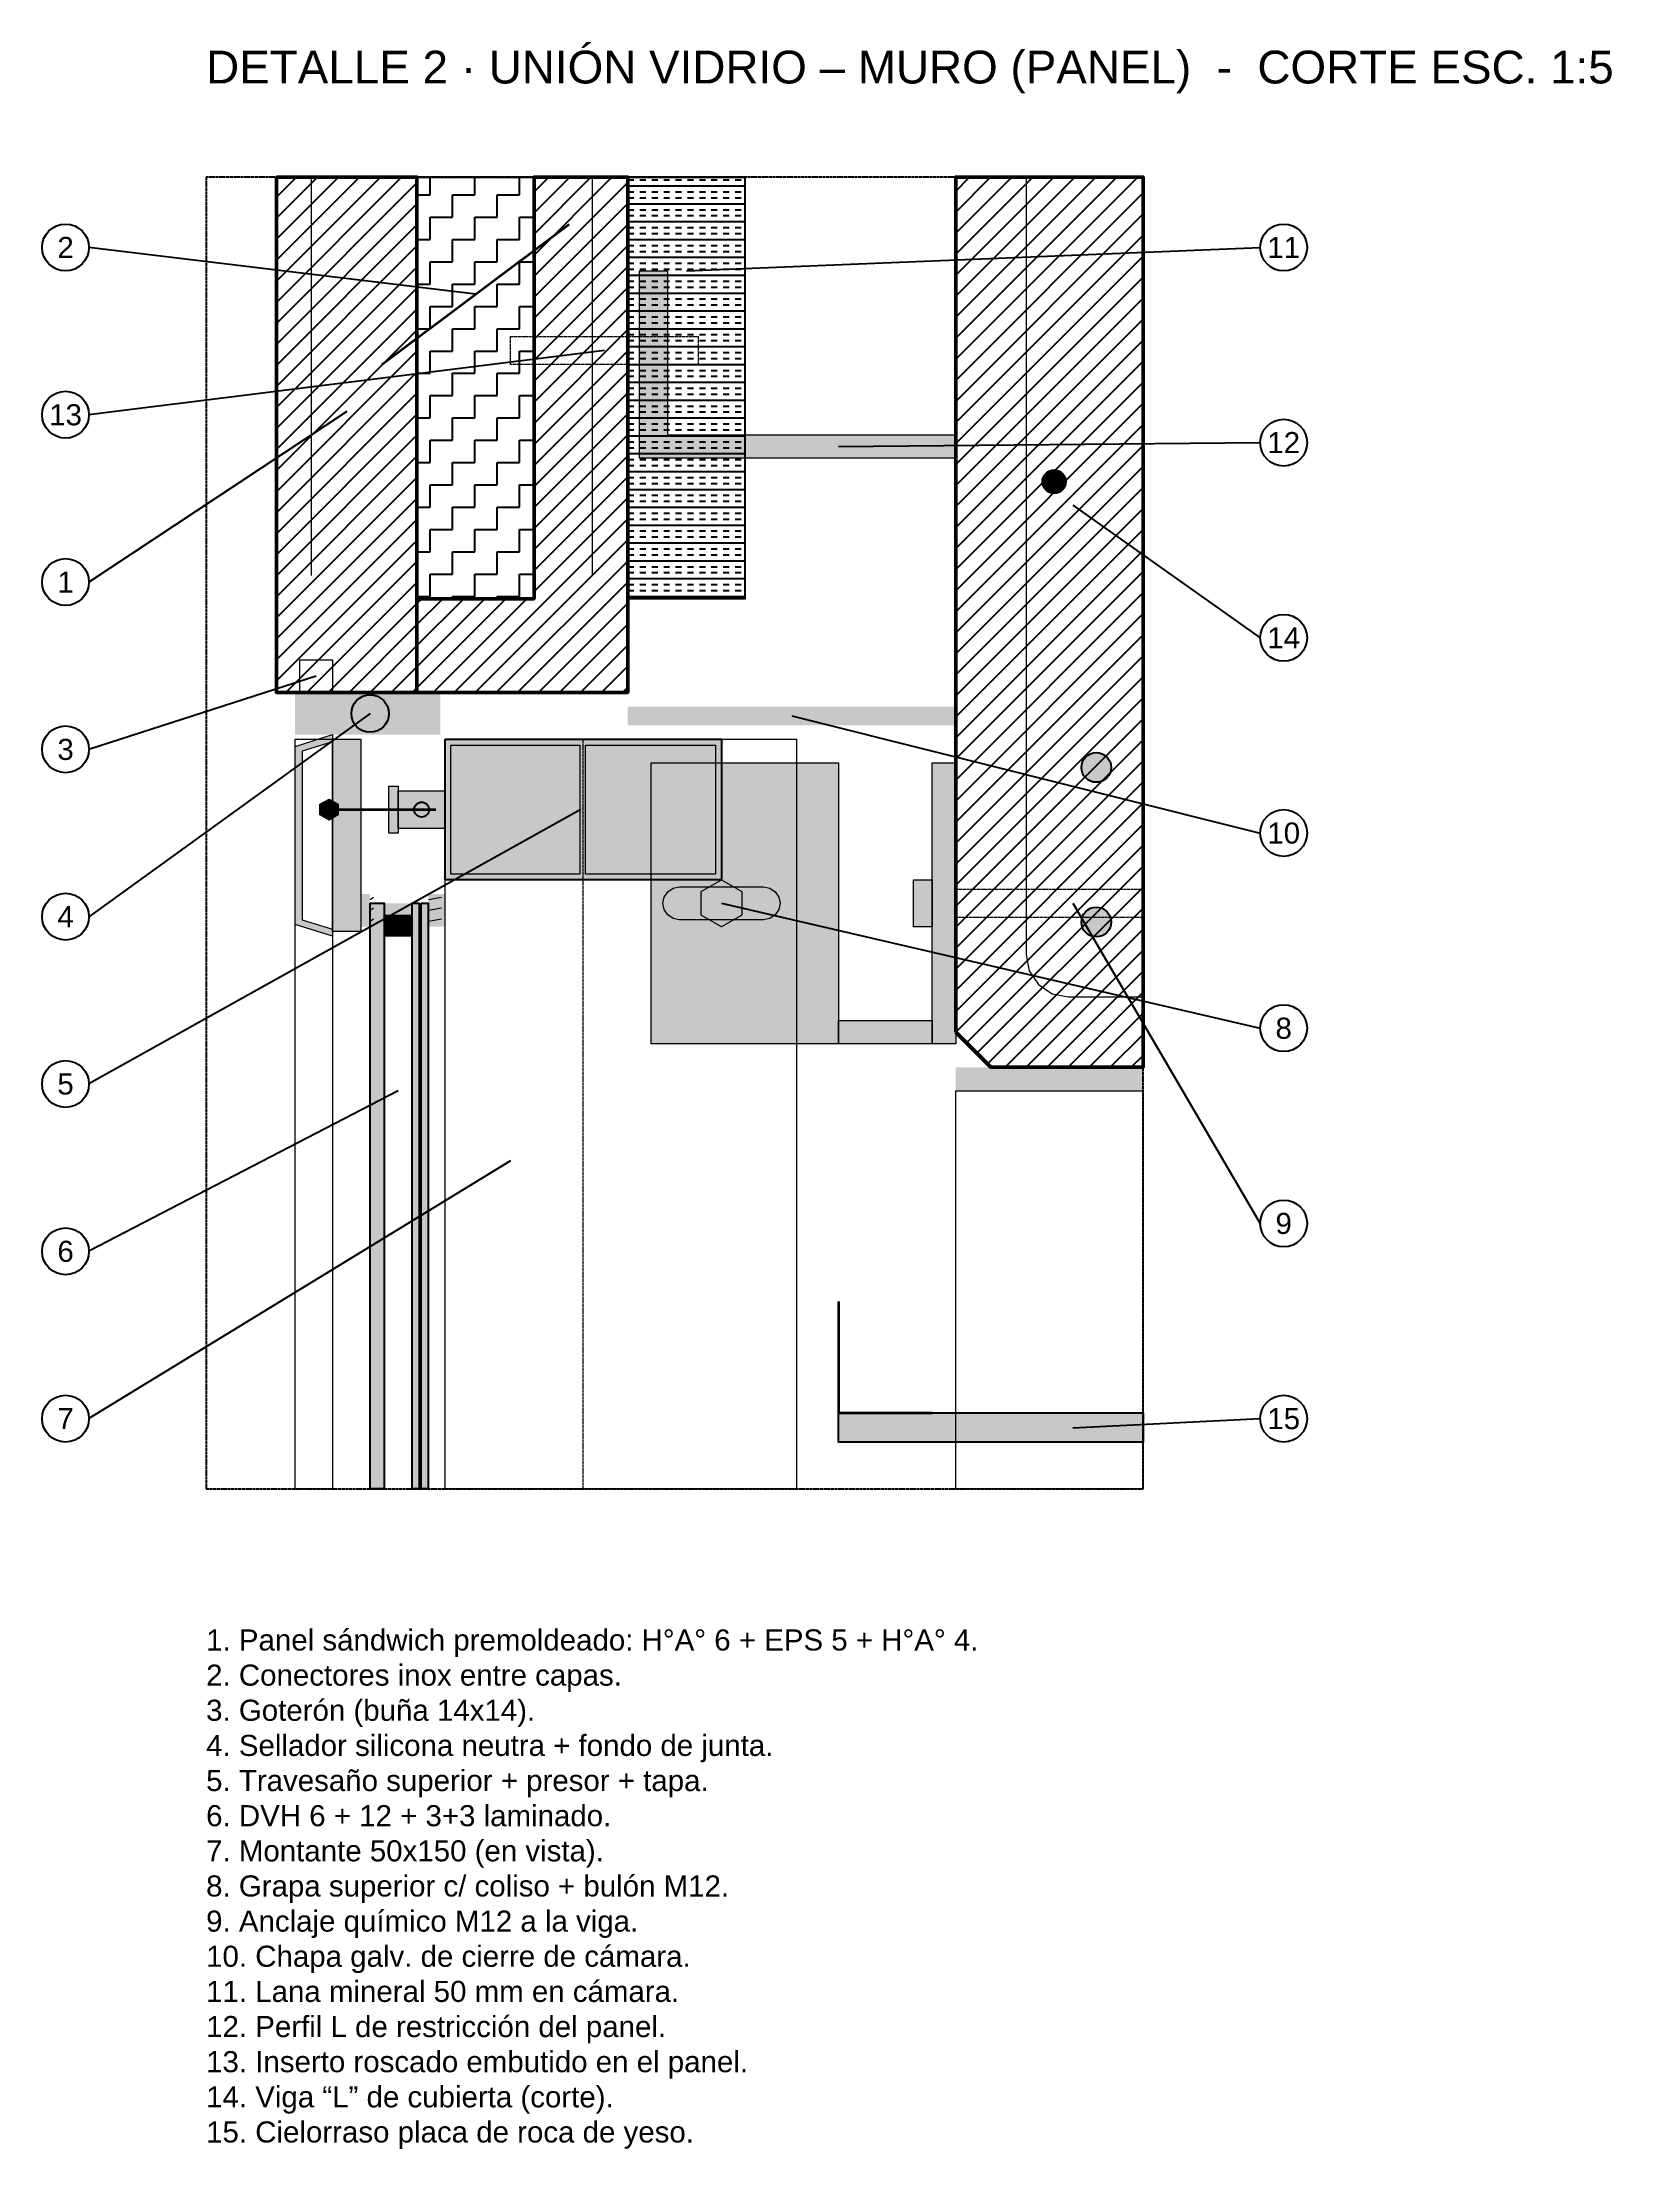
# Model space of a CAD drawing. Header units: millimetres. Extents: x -70 to 3600, y -372 to 1426.
# Drawn here: x 2930 to 3600, y -282 to 618 of the extents above; entities that cross this region are included whole.
import ezdxf
from ezdxf.enums import TextEntityAlignment as Align

# ---------------------------------------------------------------- set-up
doc = ezdxf.new("R2010")
doc.units = ezdxf.units.MM
doc.linetypes.add('DASHED', pattern=[1.524, 1.27, -0.254])
for name, color, linetype in [('A-ACERO', 250, 'CONTINUOUS'), ('A-AISLACION', 40, 'CONTINUOUS'), ('A-ALUMINIO', 253, 'CONTINUOUS'), ('A-ARMADURAS', 14, 'CONTINUOUS'), ('A-CONTORNOS', 7, 'CONTINUOUS'), ('A-HORMIGON-PREMOLDEADO', 8, 'CONTINUOUS'), ('A-NEOPRENO-SELLADORES', 7, 'CONTINUOUS'), ('A-OCULTO', 8, 'DASHED'), ('A-VIDRIO', 4, 'CONTINUOUS'), ('A-VISTA', 8, 'CONTINUOUS'), ('A-YESO', 254, 'CONTINUOUS'), ('X-MARCO', 8, 'DASHED'), ('X-REFERENCIAS', 1, 'CONTINUOUS'), ('X-TEXTOS', 7, 'CONTINUOUS')]:
    doc.layers.add(name, color=color, linetype=linetype)
doc.styles.add('ARIAL', font='arial.ttf')

msp = doc.modelspace()

# ---------------------------------------------------------------- texts
at = {"layer": 'X-REFERENCIAS', "style": 'ARIAL'}
for s, p in [('2', (2940, 530)), ('11', (3460, 530)), ('13', (2940, 458.57)), ('12', (3460, 446.67)), ('1', (2940, 387.14)), ('14', (3460, 363.33)), ('3', (2940, 315.71)), ('10', (3460, 280)), ('4', (2940, 244.29)), ('8', (3460, 196.67)), ('5', (2940, 172.86)), ('9', (3460, 113.33)), ('6', (2940, 101.43)), ('7', (2940, 30)), ('15', (3460, 30))]:
    msp.add_text(s, height=9, dxfattribs=at).set_placement(p, align=Align.MIDDLE_CENTER)
at = {"layer": 'X-TEXTOS', "style": 'ARIAL'}
msp.add_text('DETALLE 2 · UNIÓN VIDRIO – MURO (PANEL)  -  CORTE ESC. 1:5', height=14, dxfattribs=at).set_placement((3000, 600))
at = {"layer": 'X-TEXTOS', "insert": (3000, -60), "char_height": 9, "width": 400, "attachment_point": 1, "style": 'ARIAL'}
msp.add_mtext('1. Panel sándwich premoldeado: H°A° 6 + EPS 5 + H°A° 4.\\P2. Conectores inox entre capas.\\P3. Goterón (buña 14x14).\\P4. Sellador silicona neutra + fondo de junta.\\P5. Travesaño superior + presor + tapa.\\P6. DVH 6 + 12 + 3+3 laminado.\\P7. Montante 50x150 (en vista).\\P8. Grapa superior c/ coliso + bulón M12.\\P9. Anclaje químico M12 a la viga.\\P10. Chapa galv. de cierre de cámara.\\P11. Lana mineral 50 mm en cámara.\\P12. Perfil L de restricción del panel.\\P13. Inserto roscado embutido en el panel.\\P14. Viga “L” de cubierta (corte).\\P15. Cielorraso placa de roca de yeso.', dxfattribs=at)

# ---------------------------------------------------------------- hatches: boundary and pattern name
at = {"layer": 'A-ACERO', "true_color": 0x8d959c}
h = msp.add_hatch(color=256, dxfattribs=at)
h.dxf.hatch_style = 1
h.paths.add_polyline_path([(3185, 520), (3197, 520), (3197, 450), (3320, 450), (3320, 440), (3185, 440)])
at = {"layer": 'A-ACERO', "true_color": 0x4a4f55}
h = msp.add_hatch(color=256, dxfattribs=at)
h.dxf.hatch_style = 1
h.paths.add_polyline_path([(3180, 334), (3320, 334), (3320, 326), (3180, 326)])
at = {"layer": 'A-ACERO', "true_color": 0x8d959c}
h = msp.add_hatch(color=256, dxfattribs=at)
h.dxf.hatch_style = 1
h.paths.add_polyline_path([(3190, 310), (3270, 310), (3270, 190), (3190, 190)])
h = msp.add_hatch(color=256, dxfattribs=at)
h.dxf.hatch_style = 1
h.paths.add_polyline_path([(3310, 310), (3320, 310), (3320, 190), (3310, 190)])
at = {"layer": 'A-ACERO', "true_color": 0xb4bac0}
h = msp.add_hatch(color=256, dxfattribs=at)
h.dxf.hatch_style = 1
h.paths.add_polyline_path([(3056.4, 287.75), (3052.5, 285.5), (3048.6, 287.75), (3048.6, 292.25), (3052.5, 294.5), (3056.4, 292.25)])
h = msp.add_hatch(color=256, dxfattribs=at)
h.dxf.hatch_style = 1
h.paths.add_polyline_path([(3228.66, 245), (3220, 240), (3211.34, 245), (3211.34, 255), (3220, 260), (3228.66, 255)])
h = msp.add_hatch(color=256, dxfattribs=at)
h.dxf.hatch_style = 1
h.paths.add_polyline_path([(3302, 260), (3310, 260), (3310, 240), (3302, 240)])
at = {"layer": 'A-ACERO', "true_color": 0x8d959c}
h = msp.add_hatch(color=256, dxfattribs=at)
h.dxf.hatch_style = 1
h.paths.add_polyline_path([(3270, 200), (3310, 200), (3310, 190), (3270, 190)])
at = {"layer": 'A-AISLACION'}
h = msp.add_hatch(dxfattribs=at)
h.set_pattern_fill('ZIGZAG', color=256, scale=1.5)
h.paths.add_polyline_path([(3090, 560), (3140, 560), (3140, 380), (3090, 380)])
h = msp.add_hatch(dxfattribs=at)
h.set_pattern_fill('INSUL', color=256, scale=0.8)
h.paths.add_polyline_path([(3180, 560), (3230, 560), (3230, 380), (3180, 380)])
at = {"layer": 'A-ALUMINIO', "true_color": 0xc3c9ce}
h = msp.add_hatch(color=256, dxfattribs=at)
h.dxf.hatch_style = 1
h.paths.add_polyline_path([(3038, 241), (3038, 317), (3054, 322), (3054, 319), (3041, 315), (3041, 243), (3054, 239), (3054, 236)])
at = {"layer": 'A-ALUMINIO', "true_color": 0x9aa3ab}
h = msp.add_hatch(color=256, dxfattribs=at)
h.dxf.hatch_style = 1
h.paths.add_polyline_path([(3054, 320), (3066, 320), (3066, 238), (3054, 238)])
h = msp.add_hatch(color=256, dxfattribs=at)
h.dxf.hatch_style = 1
h.paths.add_polyline_path([(3102, 320), (3220, 320), (3220, 260), (3102, 260)])
h = msp.add_hatch(color=256, dxfattribs=at)
h.dxf.hatch_style = 1
h.paths.add_polyline_path([(3082, 298), (3102, 298), (3102, 282), (3082, 282)])
h = msp.add_hatch(color=256, dxfattribs=at)
h.dxf.hatch_style = 1
h.paths.add_polyline_path([(3076.6, 245), (3087.4, 245), (3087.4, 236), (3076.6, 236)])
at = {"layer": 'A-ALUMINIO', "true_color": 0xe9e2c3}
h = msp.add_hatch(color=256, dxfattribs=at)
h.dxf.hatch_style = 1
h.paths.add_polyline_path([(3078.5, 243.5), (3085.5, 243.5), (3085.5, 237.5), (3078.5, 237.5)])
at = {"layer": 'A-ARMADURAS'}
h = msp.add_hatch(color=256, dxfattribs=at)
h.dxf.hatch_style = 1
edge = h.paths.add_edge_path()
edge.add_arc((3362, 430), 5, 0, 360)
h = msp.add_hatch(color=256, dxfattribs=at)
h.dxf.hatch_style = 1
edge = h.paths.add_edge_path()
edge.add_arc((3380, 308), 6.35, 0, 360)
h = msp.add_hatch(color=256, dxfattribs=at)
h.dxf.hatch_style = 1
edge = h.paths.add_edge_path()
edge.add_arc((3380, 242), 6.35, 0, 360)
at = {"layer": 'A-HORMIGON-PREMOLDEADO'}
h = msp.add_hatch(dxfattribs=at)
h.set_pattern_fill('ANSI31', color=256, scale=2)
h.paths.add_polyline_path([(3030, 560), (3090, 560), (3090, 340), (3030, 340)])
h = msp.add_hatch(dxfattribs=at)
h.set_pattern_fill('ANSI31', color=256, scale=2)
h.paths.add_polyline_path([(3090, 380), (3140, 380), (3140, 560), (3180, 560), (3180, 340), (3090, 340)])
h = msp.add_hatch(dxfattribs=at)
h.set_pattern_fill('ANSI31', color=256, scale=2)
h.paths.add_polyline_path([(3320, 195), (3320, 560), (3400, 560), (3400, 180), (3335, 180)])
at = {"layer": 'A-NEOPRENO-SELLADORES', "true_color": 0x262626}
h = msp.add_hatch(color=256, dxfattribs=at)
h.dxf.hatch_style = 1
h.paths.add_polyline_path([(3038, 340), (3100, 340), (3100, 322), (3038, 322)])
at = {"layer": 'A-NEOPRENO-SELLADORES', "true_color": 0x3c4650}
h = msp.add_hatch(color=256, dxfattribs=at)
h.dxf.hatch_style = 1
h.paths.add_polyline_path([(3078, 300), (3082, 300), (3082, 280), (3078, 280)])
at = {"layer": 'A-NEOPRENO-SELLADORES', "true_color": 0x222222}
h = msp.add_hatch(color=256, dxfattribs=at)
h.dxf.hatch_style = 1
h.paths.add_polyline_path([(3066, 254), (3070, 254), (3070, 240), (3066, 240)])
h = msp.add_hatch(color=256, dxfattribs=at)
h.dxf.hatch_style = 1
h.paths.add_polyline_path([(3095, 254), (3102, 254), (3102, 240), (3095, 240)])
at = {"layer": 'A-NEOPRENO-SELLADORES', "true_color": 0x555555}
h = msp.add_hatch(color=256, dxfattribs=at)
h.dxf.hatch_style = 1
h.paths.add_polyline_path([(3076, 250), (3088, 250), (3088, 245), (3076, 245)])
at = {"layer": 'A-NEOPRENO-SELLADORES', "true_color": 0x151515}
h = msp.add_hatch(color=256, dxfattribs=at)
h.dxf.hatch_style = 1
h.paths.add_polyline_path([(3076, 245), (3076.6, 245), (3076.6, 236), (3076, 236)])
h = msp.add_hatch(color=256, dxfattribs=at)
h.dxf.hatch_style = 1
h.paths.add_polyline_path([(3087.4, 245), (3088, 245), (3088, 236), (3087.4, 236)])
h = msp.add_hatch(color=256, dxfattribs=at)
h.dxf.hatch_style = 1
h.paths.add_polyline_path([(3320, 180), (3400, 180), (3400, 170), (3320, 170)])
at = {"layer": 'A-VIDRIO', "true_color": 0xbfe3f0}
h = msp.add_hatch(color=256, dxfattribs=at)
h.dxf.hatch_style = 1
h.paths.add_polyline_path([(3070, 250), (3076, 250), (3076, 0), (3070, 0)])
h = msp.add_hatch(color=256, dxfattribs=at)
h.dxf.hatch_style = 1
h.paths.add_polyline_path([(3088, 250), (3091, 250), (3091, 0), (3088, 0)])
at = {"layer": 'A-VIDRIO', "true_color": 0xe8f3f7}
h = msp.add_hatch(color=256, dxfattribs=at)
h.dxf.hatch_style = 1
h.paths.add_polyline_path([(3091, 250), (3091.76, 250), (3091.76, 0), (3091, 0)])
at = {"layer": 'A-VIDRIO', "true_color": 0xbfe3f0}
h = msp.add_hatch(color=256, dxfattribs=at)
h.dxf.hatch_style = 1
h.paths.add_polyline_path([(3091.76, 250), (3094.76, 250), (3094.76, 0), (3091.76, 0)])
at = {"layer": 'A-YESO', "true_color": 0xf2f2f2}
h = msp.add_hatch(color=256, dxfattribs=at)
h.dxf.hatch_style = 1
h.paths.add_polyline_path([(3270, 32.5), (3400, 32.5), (3400, 20), (3270, 20)])

# ---------------------------------------------------------------- linework, layer by layer
at = {"layer": 'A-ACERO', "lineweight": 13}
for points in [[(3185, 520), (3197, 520), (3197, 450), (3320, 450), (3320, 440), (3185, 440)], [(3190, 310), (3270, 310), (3270, 190), (3190, 190)], [(3310, 310), (3320, 310), (3320, 190), (3310, 190)], [(3056.4, 287.75), (3052.5, 285.5), (3048.6, 287.75), (3048.6, 292.25), (3052.5, 294.5), (3056.4, 292.25)], [(3228.66, 245), (3220, 240), (3211.34, 245), (3211.34, 255), (3220, 260), (3228.66, 255)], [(3302, 260), (3310, 260), (3310, 240), (3302, 240)], [(3270, 200), (3310, 200), (3310, 190), (3270, 190)]]:
    msp.add_lwpolyline(points, close=True, dxfattribs=at)
at = {"layer": 'A-AISLACION', "lineweight": 25}
for points in [[(3090, 560), (3140, 560), (3140, 380), (3090, 380)], [(3180, 560), (3230, 560), (3230, 380), (3180, 380)]]:
    msp.add_lwpolyline(points, close=True, dxfattribs=at)
at = {"layer": 'A-ALUMINIO', "lineweight": 13}
for points in [[(3038, 241), (3038, 317), (3054, 322), (3054, 319), (3041, 315), (3041, 243), (3054, 239), (3054, 236)], [(3054, 320), (3066, 320), (3066, 238), (3054, 238)], [(3082, 298), (3102, 298), (3102, 282), (3082, 282)], [(3076.6, 245), (3087.4, 245), (3087.4, 236), (3076.6, 236)]]:
    msp.add_lwpolyline(points, close=True, dxfattribs=at)
at = {"layer": 'A-ALUMINIO', "lineweight": 25}
msp.add_lwpolyline([(3102, 320), (3220, 320), (3220, 260), (3102, 260)], close=True, dxfattribs=at)
at = {"layer": 'A-ARMADURAS', "lineweight": 18}
for points in [[(3045, 390), (3045, 560)], [(3165, 390), (3165, 560)], [(3350, 560), (3350, 228), (3351.37, 221.11), (3355.27, 215.27), (3361.11, 211.37), (3368, 210), (3400, 210)]]:
    msp.add_lwpolyline(points, dxfattribs=at)
at = {"layer": 'A-ARMADURAS', "lineweight": 35}
msp.add_lwpolyline([(3075, 480), (3155, 540)], dxfattribs=at)
at = {"layer": 'A-ARMADURAS'}
for centre, radius in [((3362, 430), 5), ((3380, 308), 6.35), ((3380, 242), 6.35)]:
    msp.add_circle(centre, radius, dxfattribs=at)
at = {"layer": 'A-CONTORNOS', "lineweight": 13}
for points in [[(3040, 354), (3054, 354), (3054, 340), (3040, 340)], [(3104.5, 317.5), (3159.5, 317.5), (3159.5, 262.5), (3104.5, 262.5)], [(3162, 317.5), (3217.5, 317.5), (3217.5, 262.5), (3162, 262.5)], [(3238, 257), (3240.68, 256.47), (3242.95, 254.95), (3244.47, 252.68), (3245, 250), (3244.47, 247.32), (3242.95, 245.05), (3240.68, 243.53), (3238, 243), (3202, 243), (3199.32, 243.53), (3197.05, 245.05), (3195.53, 247.32), (3195, 250), (3195.53, 252.68), (3197.05, 254.95), (3199.32, 256.47), (3202, 257)]]:
    msp.add_lwpolyline(points, close=True, dxfattribs=at)
at = {"layer": 'A-CONTORNOS', "lineweight": 35}
for points in [[(3056, 290), (3098, 290)], [(3270, 80), (3270, 32.5), (3310, 32.5)]]:
    msp.add_lwpolyline(points, dxfattribs=at)
at = {"layer": 'A-CONTORNOS', "lineweight": 18}
for points in [[(3070, 251.67), (3071.5, 252.67)], [(3095, 251.67), (3100.5, 252.67)], [(3070, 247), (3071.5, 248)], [(3070, 242.33), (3071.5, 243.33)], [(3095, 247), (3100.5, 248)], [(3095, 242.33), (3100.5, 243.33)]]:
    msp.add_lwpolyline(points, dxfattribs=at)
at = {"layer": 'A-CONTORNOS'}
for centre, radius in [((3070, 331), 8), ((3092, 290), 3.2)]:
    msp.add_circle(centre, radius, dxfattribs=at)
at = {"layer": 'A-HORMIGON-PREMOLDEADO', "lineweight": 50}
for points in [[(3030, 560), (3090, 560), (3090, 340), (3030, 340)], [(3090, 380), (3140, 380), (3140, 560), (3180, 560), (3180, 340), (3090, 340)], [(3320, 195), (3320, 560), (3400, 560), (3400, 180), (3335, 180)]]:
    msp.add_lwpolyline(points, close=True, dxfattribs=at)
at = {"layer": 'A-NEOPRENO-SELLADORES', "lineweight": 13}
msp.add_lwpolyline([(3078, 300), (3082, 300), (3082, 280), (3078, 280)], close=True, dxfattribs=at)
at = {"layer": 'A-OCULTO', "lineweight": 13}
for points in [[(3130, 492), (3210, 492), (3210, 480), (3130, 480)], [(3320, 256), (3400, 256), (3400, 244), (3320, 244)]]:
    msp.add_lwpolyline(points, close=True, dxfattribs=at)
at = {"layer": 'A-OCULTO', "lineweight": 18}
msp.add_lwpolyline([(3161, 0), (3161, 320)], dxfattribs=at)
at = {"layer": 'A-VIDRIO', "lineweight": 25}
for points in [[(3070, 250), (3076, 250), (3076, 0), (3070, 0)], [(3088, 250), (3091, 250), (3091, 0), (3088, 0)], [(3091.76, 250), (3094.76, 250), (3094.76, 0), (3091.76, 0)]]:
    msp.add_lwpolyline(points, close=True, dxfattribs=at)
at = {"layer": 'A-VISTA', "lineweight": 13}
for points in [[(3038, 320), (3054, 320), (3054, 0), (3038, 0)], [(3102, 320), (3252, 320), (3252, 0), (3102, 0)], [(3320, 170), (3400, 170), (3400, 0), (3320, 0)]]:
    msp.add_lwpolyline(points, close=True, dxfattribs=at)
at = {"layer": 'A-YESO', "lineweight": 25}
msp.add_lwpolyline([(3270, 32.5), (3400, 32.5), (3400, 20), (3270, 20)], close=True, dxfattribs=at)
at = {"layer": 'X-MARCO'}
msp.add_lwpolyline([(3000, 0), (3400, 0), (3400, 560), (3000, 560)], close=True, dxfattribs=at)
at = {"layer": 'X-REFERENCIAS'}
for p, q in [((3115, 510), (2950, 530)), ((3205, 520), (3450, 530)), ((3170, 486), (2950, 458.57)), ((3060, 460), (2950, 387.14)), ((3270, 445), (3450, 446.67)), ((3370, 420), (3450, 363.33)), ((3047, 347), (2950, 315.71)), ((3070, 331), (2950, 244.29)), ((3250, 330), (3450, 280)), ((3160, 290), (2950, 172.86)), ((3220, 250), (3450, 196.67)), ((3370, 250), (3450, 113.33)), ((3082, 170), (2950, 101.43)), ((3130, 140), (2950, 30)), ((3370, 26), (3450, 30))]:
    msp.add_line(p, q, dxfattribs=at)
for centre in [(2940, 530), (3460, 530), (2940, 458.57), (3460, 446.67), (2940, 387.14), (3460, 363.33), (2940, 315.71), (3460, 280), (2940, 244.29), (3460, 196.67), (2940, 172.86), (3460, 113.33), (2940, 101.43), (2940, 30), (3460, 30)]:
    msp.add_circle(centre, 10, dxfattribs=at)

msp.set_redraw_order([(e.dxf.handle, doc.entitydb.next_handle()) for e in msp.query("TEXT MTEXT ATTDEF DIMENSION ARC_DIMENSION")])  # texts and dimensions are drawn at this point

doc.saveas('drawing.dxf')
